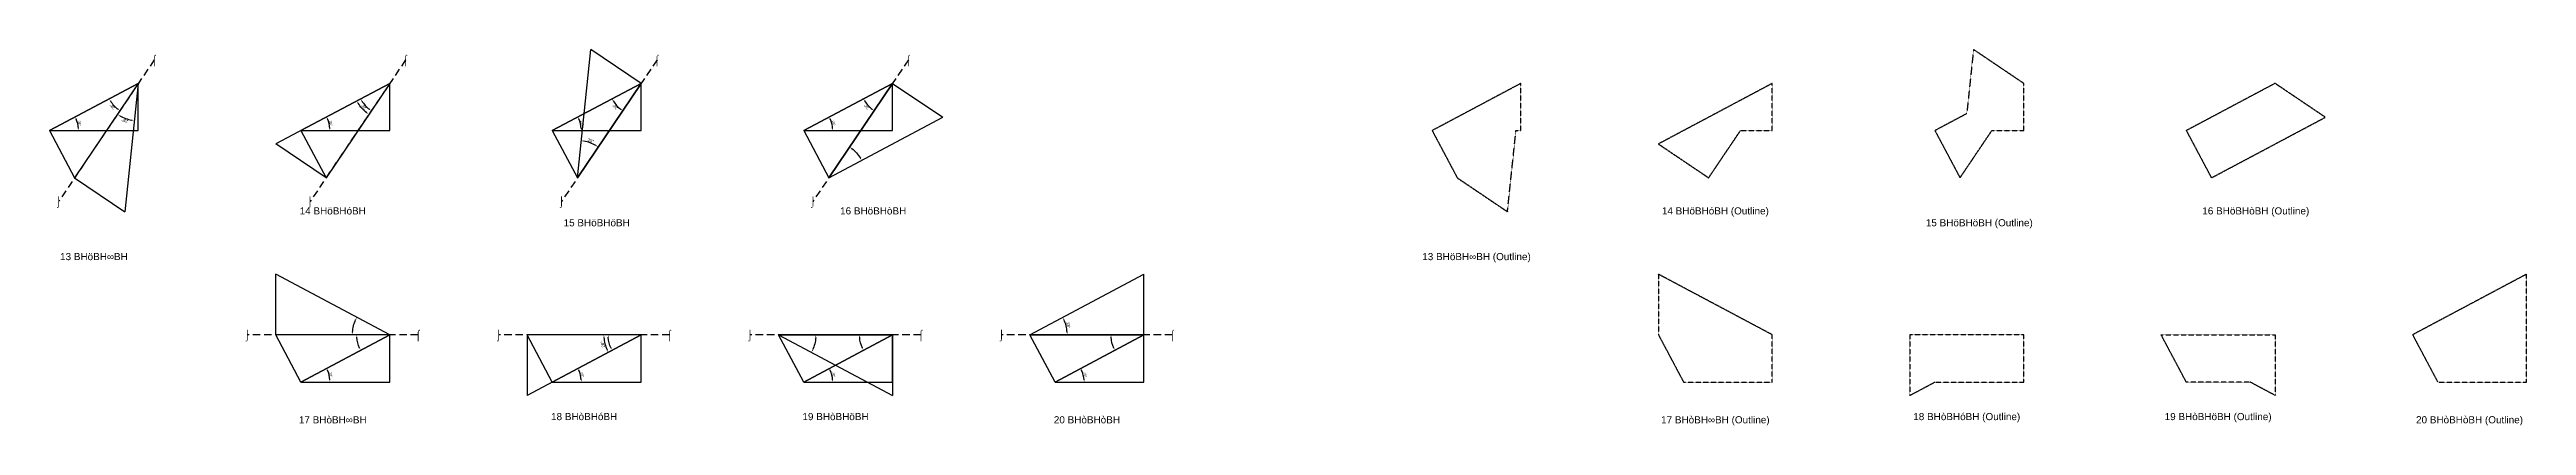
# Model space of a CAD drawing. Header units: millimetres. Extents: x 109495 to 889476, y -4752178 to 24518.
# Drawn here: x 215850 to 634329, y -245619 to -182118 of the extents above; entities that cross this region are included whole.
import ezdxf
from ezdxf.enums import TextEntityAlignment as Align

# ---------------------------------------------------------------- set-up
doc = ezdxf.new("R2010")
doc.units = ezdxf.units.MM
doc.header["$PDMODE"] = 35
doc.linetypes.add('DASHED', pattern=[19.05, 12.7, -6.35])
for name, color, linetype in [('BASE', 170, 'Continuous'), ('HYPOTENUSE', 20, 'Continuous'), ('PERPENDICULAR', 90, 'Continuous')]:
    doc.layers.add(name, color=color, linetype=linetype)
doc.styles.add('Arial', font='arial.ttf')
doc.dimstyles.new('ISO-25', dxfattribs={"dimtxt": 250, "dimasz": 100, "dimexe": 1.25, "dimexo": 0.625, "dimgap": 100, "dimtad": 1, "dimdec": 0, "dimtxsty": 'Arial', "dimcen": 2.5, "dimadec": 0, "dimazin": 0, "dimtfac": 1, "dimtdec": 0, "dimtmove": 0, "dimatfit": 3, "dimfxl": 1, "dimarcsym": 0})

msp = doc.modelspace()

# ---------------------------------------------------------------- texts
at = {"linetype": 'DASHED', "ltscale": 100, "style": 'Arial'}
for s, p in [('⌠', (233540, -183851)), ('⌠', (276012, -183851)), ('⌠', (318483, -183851)), ('⌠', (360954, -183851)), ('⌡', (217401, -207778)), ('14 BHöBHóBH', (263701, -209373)), ('⌡', (259873, -207778)), ('⌡', (302344, -207778)), ('⌡', (344816, -207778)), ('16 BHöBHòBH', (355005, -209373)), ('14 BHöBHóBH (Outline)', (497294, -209373)), ('16 BHöBHòBH (Outline)', (588598, -209373)), ('15 BHöBHöBH', (308293, -211376)), ('15 BHöBHöBH (Outline)', (541886, -211376)), ('13 BHöBH∞BH', (223350, -217096)), ('13 BHöBH∞BH (Outline)', (456943, -217096)), ('⌡', (249271, -230310)), ('⌠', (278132, -230310)), ('⌡', (291742, -230310)), ('⌠', (320603, -230310)), ('⌡', (334214, -230310)), ('⌠', (363075, -230310)), ('⌡', (376685, -230310)), ('⌠', (405546, -230310)), ('17 BHòBH∞BH', (263701, -244658)), ('18 BHòBHóBH', (306173, -244122)), ('19 BHòBHöBH', (348644, -244122)), ('20 BHòBHòBH', (391116, -244658)), ('17 BHòBH∞BH (Outline)', (497294, -244658)), ('18 BHòBHóBH (Outline)', (539765, -244122)), ('19 BHòBHöBH (Outline)', (582237, -244122)), ('20 BHòBHòBH (Outline)', (624708, -244658))]:
    msp.add_text(s, height=1200, dxfattribs=at).set_placement(p, align=Align.MIDDLE_CENTER)

# ---------------------------------------------------------------- blocks, each defined once
blk = doc.blocks.new('*D2')
at = {"color": 0, "lineweight": -2, "ltscale": 100, "transparency": 16777216}
blk.add_arc((0, 0), 4906, 4.08845, 23.91155, dxfattribs=at)
at = {"color": 0, "ltscale": 100, "transparency": 16777216}
for points in [[(4432, 1963), (4537, 2014), (4332, 2303)], [(4952, 352), (4835, 348), (4906, 0)]]:
    blk.add_solid(points, dxfattribs=at)
at = {"layer": 'Defpoints', "color": 0, "ltscale": 100, "transparency": 16777216}
for p in [(15000, 7976), (0, 0), (0, 0), (4841, 796), (15000, 0)]:
    blk.add_point(p, dxfattribs=at)
at = {"color": 0, "ltscale": 100, "transparency": 16777216, "insert": (5055, 1260), "char_height": 400, "attachment_point": 5, "rotation": 284, "style": 'Arial'}
blk.add_mtext('28°', dxfattribs=at)
blk = doc.blocks.new('GTN')
at = {"layer": 'BASE'}
blk.add_line((0, 0), (15000, 0), dxfattribs=at)
at = {"layer": 'HYPOTENUSE'}
blk.add_line((0, 0), (15000, 7975.6), dxfattribs=at)
at = {"layer": 'PERPENDICULAR'}
blk.add_line((15000, 0), (15000, 7975.6), dxfattribs=at)
at = {"color": 4, "ltscale": 100}
dim = blk.add_angular_dim_2l(base=(4841, 795.6), line1=((0, 0), (15000, 0)), line2=((0, 0), (15000, 7975.6)), dimstyle='ISO-25', override={"dimtxt": 400, "dimasz": 350, "dimgap": 100}, dxfattribs=at)
dim.commit()
dim.dimension.update_dxf_attribs({"geometry": '*D2', "text_midpoint": (5055.4, 1260.5)})

# ---------------------------------------------------------------- linework, layer by layer
at = {"linetype": 'DASHED', "ltscale": 100}
for p, q in [((233540, -183851), (217401, -207778)), ((276012, -183851), (259873, -207778)), ((318483, -183851), (302344, -207778)), ((360954, -183851), (344816, -207778)), ((278132, -230310), (249271, -230310)), ((320603, -230310), (291742, -230310)), ((363075, -230310), (334214, -230310)), ((405546, -230310), (376685, -230310))]:
    msp.add_line(p, q, dxfattribs=at)
at = {"linetype": 'DASHED'}
for points in [[(544006, -195815), (549386, -195815), (549386, -187839), (540904, -182118), (539765, -192954), (534386, -195815), (538627, -203790)], [(464443, -187839), (449443, -195815), (453684, -203790), (462165, -209511), (463605, -195815), (464443, -195815)], [(501535, -195815), (506914, -195815), (506914, -187839), (487674, -198070), (496155, -203790)], [(600339, -193560), (591857, -187839), (576857, -195815), (581098, -203790)], [(487674, -230310), (491914, -238286), (506914, -238286), (506914, -230310), (487674, -220080)], [(615088, -230310), (619329, -238286), (634329, -238286), (634329, -220080)], [(534386, -238286), (549386, -238286), (549386, -230310), (530145, -230310), (530145, -240541)], [(591857, -230310), (591857, -240541), (587616, -238286), (576857, -238286), (572616, -230310)]]:
    msp.add_lwpolyline(points, close=True, dxfattribs=at)

# ---------------------------------------------------------------- block references
at = {"linetype": 'DASHED', "ltscale": 100}
for p, xscale, yscale, zscale, rotation in [((273322, -187839), -1.282714919717773, 1.282714919717773, 1.282714919717773, 55.99999999999996), ((305034, -203790), 1.282714919717773, 1.282714919717773, 1.282714919717773, 56.00000000000002), ((230850, -187839), 1.132570050689037, 1.132570050689037, 1.132570050689037, 208.0000000000001), ((230850, -187839), 1.28271491971777, 1.28271491971777, 1.28271491971777, 236.0000000000001), ((273322, -187839), 1.132570050689037, 1.132570050689037, 1.132570050689037, 208.0000000000001), ((315793, -187839), 1.132570050689037, 1.132570050689037, 1.132570050689037, 208.0000000000001), ((358265, -187839), 1.132570050689037, 1.132570050689037, 1.132570050689037, 208.0000000000001), ((347505, -203790), -1.282714919717773, 1.282714919717773, 1.282714919717773, 236), ((273322, -230310), -1.132570050689039, 1.132570050689039, 1.132570050689039, 27.99999999999998), ((315793, -230310), -1.132570050689039, 1.132570050689039, 1.132570050689039, 27.99999999999998), ((358265, -230310), -1.132570050689039, 1.132570050689039, 1.132570050689039, 27.99999999999998), ((400736, -230310), -1.132570050689039, 1.132570050689039, 1.132570050689039, 27.99999999999998), ((315793, -230310), 1.282714919717773, 1.282714919717773, 1.282714919717773, 180), ((339024, -230310), -1.282714919717773, 1.282714919717773, 1.282714919717773, 180)]:
    msp.add_blockref('GTN', p, dxfattribs=dict(at, xscale=xscale, yscale=yscale, zscale=zscale, rotation=rotation))
at = {"linetype": 'DASHED'}
for p in [(215850, -195815), (258322, -195815), (300793, -195815), (343265, -195815), (258322, -238286), (300793, -238286), (343265, -238286), (385736, -238286)]:
    msp.add_blockref('GTN', p, dxfattribs=at)
at = {"linetype": 'DASHED', "ltscale": 100, "yscale": 1.282714919717773, "zscale": 1.282714919717773}
for p, xscale in [((273322, -230310), -1.282714919717773), ((381495, -230310), 1.282714919717773)]:
    msp.add_blockref('GTN', p, dxfattribs=dict(at, xscale=xscale))

msp.set_redraw_order([(e.dxf.handle, doc.entitydb.next_handle()) for e in msp.query("TEXT MTEXT ATTDEF DIMENSION ARC_DIMENSION")])  # texts and dimensions are drawn at this point

doc.saveas('drawing.dxf')
